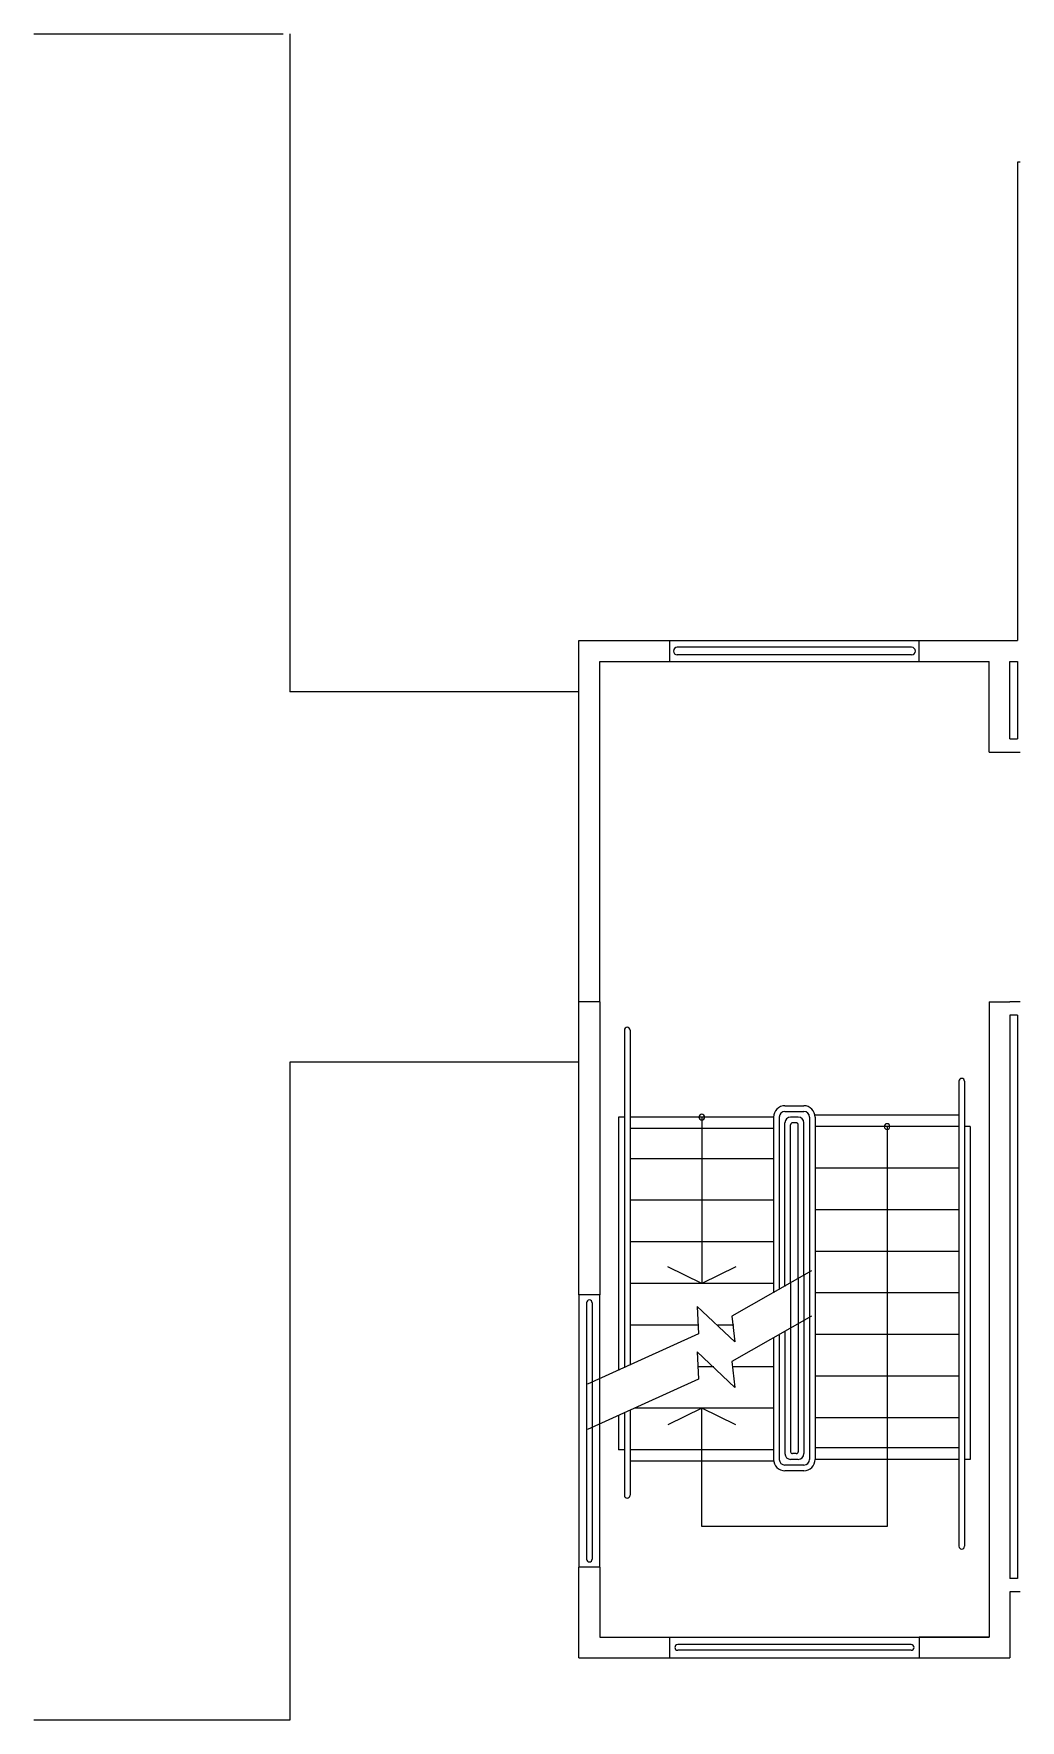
# Model space of a CAD drawing. Header units: inches. Extents: x -88 to 3164, y -86 to 1653.
# Drawn here: x 1216.1 to 1477.1, y 70.2 to 516.2 of the extents above; entities that cross this region are included whole.
import ezdxf

# ---------------------------------------------------------------- set-up
doc = ezdxf.new("R2010")
doc.units = ezdxf.units.IN
doc.header["$LTSCALE"] = 10
doc.header["$MEASUREMENT"] = 0
for name, color, linetype in [('A-FLOR', 3, 'CONTINUOUS'), ('A-ROOF', 2, 'CONTINUOUS'), ('A-WALL', 5, 'CONTINUOUS')]:
    doc.layers.add(name, color=color, linetype=linetype)

msp = doc.modelspace()

# ---------------------------------------------------------------- linework, layer by layer
at = {"layer": 'A-FLOR'}
for p, q in [((1448.36, 353.95), (1386.36, 353.95)), ((1448.36, 351.95), (1386.36, 351.95)), ((1372.36, 252.7), (1372.36, 163.41)), ((1373.86, 252.7), (1373.86, 164.09)), ((1460.86, 239.2), (1460.86, 116.2)), ((1462.36, 239.2), (1462.36, 116.2)), ((1414.86, 232.7), (1419.86, 232.7)), ((1372.36, 229.7), (1370.86, 229.7)), ((1370.86, 229.7), (1370.86, 162.73)), ((1411.86, 229.7), (1373.86, 229.7)), ((1392.86, 229.7), (1392.86, 185.7)), ((1411.86, 229.7), (1411.86, 183.23)), ((1413.36, 229.7), (1413.36, 184.08)), ((1414.86, 231.2), (1419.86, 231.2)), ((1414.86, 185.07), (1414.86, 228.2)), ((1418.36, 229.7), (1416.36, 229.7)), ((1416.36, 185.92), (1416.36, 227.7)), ((1417.86, 228.2), (1416.86, 228.2)), ((1418.36, 187.06), (1418.36, 227.7)), ((1419.86, 187.91), (1419.86, 228.2)), ((1421.36, 229.7), (1421.36, 139.2)), ((1460.86, 230.2), (1422.82, 230.2)), ((1422.86, 229.7), (1422.86, 139.2)), ((1411.86, 226.7), (1373.86, 226.7)), ((1460.86, 227.2), (1422.86, 227.2)), ((1441.86, 227.2), (1441.86, 121.41)), ((1463.86, 227.2), (1462.36, 227.2)), ((1463.86, 227.2), (1463.86, 139.2)), ((1411.86, 218.7), (1373.86, 218.7)), ((1460.86, 216.2), (1422.86, 216.2)), ((1411.86, 207.7), (1373.86, 207.7)), ((1460.86, 205.2), (1422.86, 205.2)), ((1411.86, 196.7), (1373.86, 196.7)), ((1460.86, 194.2), (1422.86, 194.2)), ((1392.86, 185.7), (1383.86, 190.09)), ((1401.86, 190.09), (1392.86, 185.7)), ((1421.87, 189.05), (1400.76, 177.08)), ((1419.86, 187.91), (1419.86, 140.7)), ((1411.86, 185.7), (1373.86, 185.7)), ((1414.86, 185.07), (1414.86, 184.93)), ((1416.36, 185.92), (1416.36, 141.2)), ((1418.36, 187.06), (1418.36, 141.2)), ((1460.86, 183.2), (1422.86, 183.2)), ((1362.36, 180.59), (1362.36, 112.81)), ((1363.86, 180.59), (1363.86, 112.81)), ((1391.64, 179.61), (1391.94, 172.39)), ((1401.59, 170.23), (1391.64, 179.61)), ((1392.09, 174.7), (1373.86, 174.7)), ((1401.3, 174.7), (1397.1, 174.7)), ((1400.76, 177.08), (1401.59, 170.23)), ((1421.87, 177.05), (1400.76, 165.08)), ((1391.94, 172.39), (1362.62, 159.11)), ((1411.86, 171.23), (1411.86, 139.2)), ((1413.36, 172.08), (1413.36, 139.2)), ((1414.86, 172.93), (1414.86, 140.7)), ((1460.86, 172.2), (1422.86, 172.2)), ((1391.64, 167.61), (1391.94, 160.39)), ((1401.59, 158.23), (1391.64, 167.61)), ((1400.76, 165.08), (1401.59, 158.23)), ((1396.04, 163.7), (1392.05, 163.7)), ((1411.86, 163.7), (1401.18, 163.7)), ((1460.86, 161.2), (1422.86, 161.2)), ((1391.94, 160.39), (1362.62, 147.11)), ((1373.86, 152.09), (1373.86, 129.7)), ((1411.86, 152.7), (1375.21, 152.7)), ((1392.86, 152.7), (1383.86, 148.3)), ((1401.86, 148.3), (1392.86, 152.7)), ((1392.86, 121.41), (1392.86, 152.7)), ((1370.86, 150.73), (1370.86, 141.7)), ((1372.36, 151.41), (1372.36, 129.7)), ((1460.86, 150.2), (1422.86, 150.2)), ((1372.36, 141.7), (1370.86, 141.7)), ((1411.86, 141.7), (1373.86, 141.7)), ((1411.86, 138.7), (1373.86, 138.7)), ((1418.36, 139.2), (1416.36, 139.2)), ((1417.86, 140.7), (1416.86, 140.7)), ((1460.86, 142.2), (1422.86, 142.2)), ((1460.86, 139.2), (1422.86, 139.2)), ((1463.86, 139.2), (1462.36, 139.2)), ((1419.86, 137.7), (1414.86, 137.7)), ((1419.86, 136.2), (1414.86, 136.2)), ((1441.86, 121.41), (1392.86, 121.41)), ((1448.25, 90.2), (1386.47, 90.2)), ((1448.25, 88.7), (1386.47, 88.7))]:
    msp.add_line(p, q, dxfattribs=at)
at = {"layer": 'A-FLOR', "extrusion": (1.86022e-05, 1.89733e-12, 1)}
for centre, start, end in [((1386.36, 352.95, 0.03), 90, 270), ((1448.36, 352.95, 0.03), 270, 90)]:
    msp.add_arc(centre, 1, start, end, dxfattribs=at)
at = {"layer": 'A-FLOR'}
for centre, radius, start, end in [((1373.11, 252.7), 0.75, 360, 180), ((1461.61, 239.2), 0.75, 360, 180), ((1414.86, 229.7), 3, 90, 180), ((1419.86, 229.7), 3, 360, 90), ((1392.86, 229.7), 0.75, 90, 270), ((1392.86, 229.7), 0.75, 270, 90), ((1414.86, 229.7), 1.5, 90, 180), ((1416.36, 228.2), 1.5, 90, 180), ((1416.86, 227.7), 0.5, 90, 180), ((1417.86, 227.7), 0.5, 360, 90), ((1418.36, 228.2), 1.5, 360, 90), ((1419.86, 229.7), 1.5, 360, 90), ((1441.86, 227.2), 0.75, 90, 270), ((1441.86, 227.2), 0.75, 270, 90), ((1363.11, 180.59), 0.75, 360, 180), ((1414.86, 139.2), 3, 180, 270), ((1414.86, 139.2), 1.5, 180, 270), ((1416.36, 140.7), 1.5, 180, 270), ((1416.86, 141.2), 0.5, 180, 270), ((1417.86, 141.2), 0.5, 270, 360), ((1418.36, 140.7), 1.5, 270, 360), ((1419.86, 139.2), 3, 270, 360), ((1419.86, 139.2), 1.5, 270, 360), ((1373.11, 129.7), 0.75, 180, 360), ((1461.61, 116.2), 0.75, 180, 360), ((1363.11, 112.81), 0.75, 180, 360), ((1386.47, 89.45), 0.75, 90, 270), ((1448.25, 89.45), 0.75, 270, 90)]:
    msp.add_arc(centre, radius, start, end, dxfattribs=at)
at = {"layer": 'A-ROOF'}
for p, q in [((1216.11, 516.2), (1282.11, 516.2)), ((1283.86, 516.2), (1283.86, 342.17)), ((1360.36, 342.17), (1283.86, 342.17)), ((1283.86, 244.2), (1283.86, 70.2)), ((1360.36, 244.2), (1283.86, 244.2)), ((1283.86, 70.2), (1216.11, 70.2))]:
    msp.add_line(p, q, dxfattribs=at)
at = {"layer": 'A-WALL'}
for p, q in [((1476.36, 482.2), (1476.36, 355.7)), ((1477.11, 482.2), (1476.36, 482.2)), ((1360.36, 260.2), (1360.36, 355.7)), ((1360.36, 355.7), (1384.36, 355.7)), ((1384.36, 355.7), (1450.36, 355.7)), ((1384.36, 350.2), (1384.36, 355.7)), ((1450.36, 355.7), (1476.36, 355.7)), ((1450.36, 350.2), (1450.36, 355.7)), ((1365.86, 350.2), (1384.36, 350.2)), ((1365.86, 260.2), (1365.86, 350.2)), ((1384.36, 350.2), (1450.36, 350.2)), ((1450.36, 350.2), (1468.86, 350.2)), ((1468.86, 326.2), (1468.86, 350.2)), ((1474.36, 350.2), (1476.36, 350.2)), ((1474.36, 329.7), (1474.36, 350.2)), ((1476.36, 350.2), (1476.36, 329.7)), ((1468.86, 326.2), (1477.11, 326.2)), ((1474.36, 329.7), (1476.36, 329.7)), ((1365.86, 260.2), (1360.36, 260.2)), ((1360.36, 182.7), (1360.36, 260.2)), ((1365.86, 260.2), (1365.86, 182.7)), ((1468.86, 260.2), (1474.36, 260.2)), ((1468.86, 260.2), (1468.86, 92.2)), ((1477.11, 260.2), (1474.36, 260.2)), ((1474.36, 256.7), (1474.36, 107.7)), ((1476.36, 256.7), (1474.36, 256.7)), ((1476.36, 256.7), (1476.36, 107.7)), ((1360.36, 182.7), (1360.36, 110.7)), ((1365.86, 182.7), (1360.36, 182.7)), ((1365.86, 110.7), (1365.86, 182.7)), ((1365.86, 110.7), (1360.36, 110.7)), ((1360.36, 86.7), (1360.36, 110.7)), ((1365.86, 110.7), (1365.86, 92.2)), ((1476.36, 107.7), (1474.36, 107.7)), ((1474.36, 104.2), (1474.36, 90.2)), ((1477.11, 104.2), (1474.36, 104.2)), ((1365.86, 92.2), (1384.36, 92.2)), ((1384.36, 86.7), (1384.36, 92.2)), ((1384.36, 92.2), (1450.36, 92.2)), ((1450.36, 92.2), (1450.36, 86.7)), ((1468.86, 92.2), (1450.36, 92.2)), ((1450.36, 92.2), (1468.86, 92.2)), ((1474.36, 90.2), (1474.36, 86.7)), ((1360.36, 86.7), (1384.36, 86.7)), ((1384.36, 86.7), (1450.36, 86.7)), ((1450.36, 86.7), (1474.36, 86.7))]:
    msp.add_line(p, q, dxfattribs=at)

doc.saveas('drawing.dxf')
